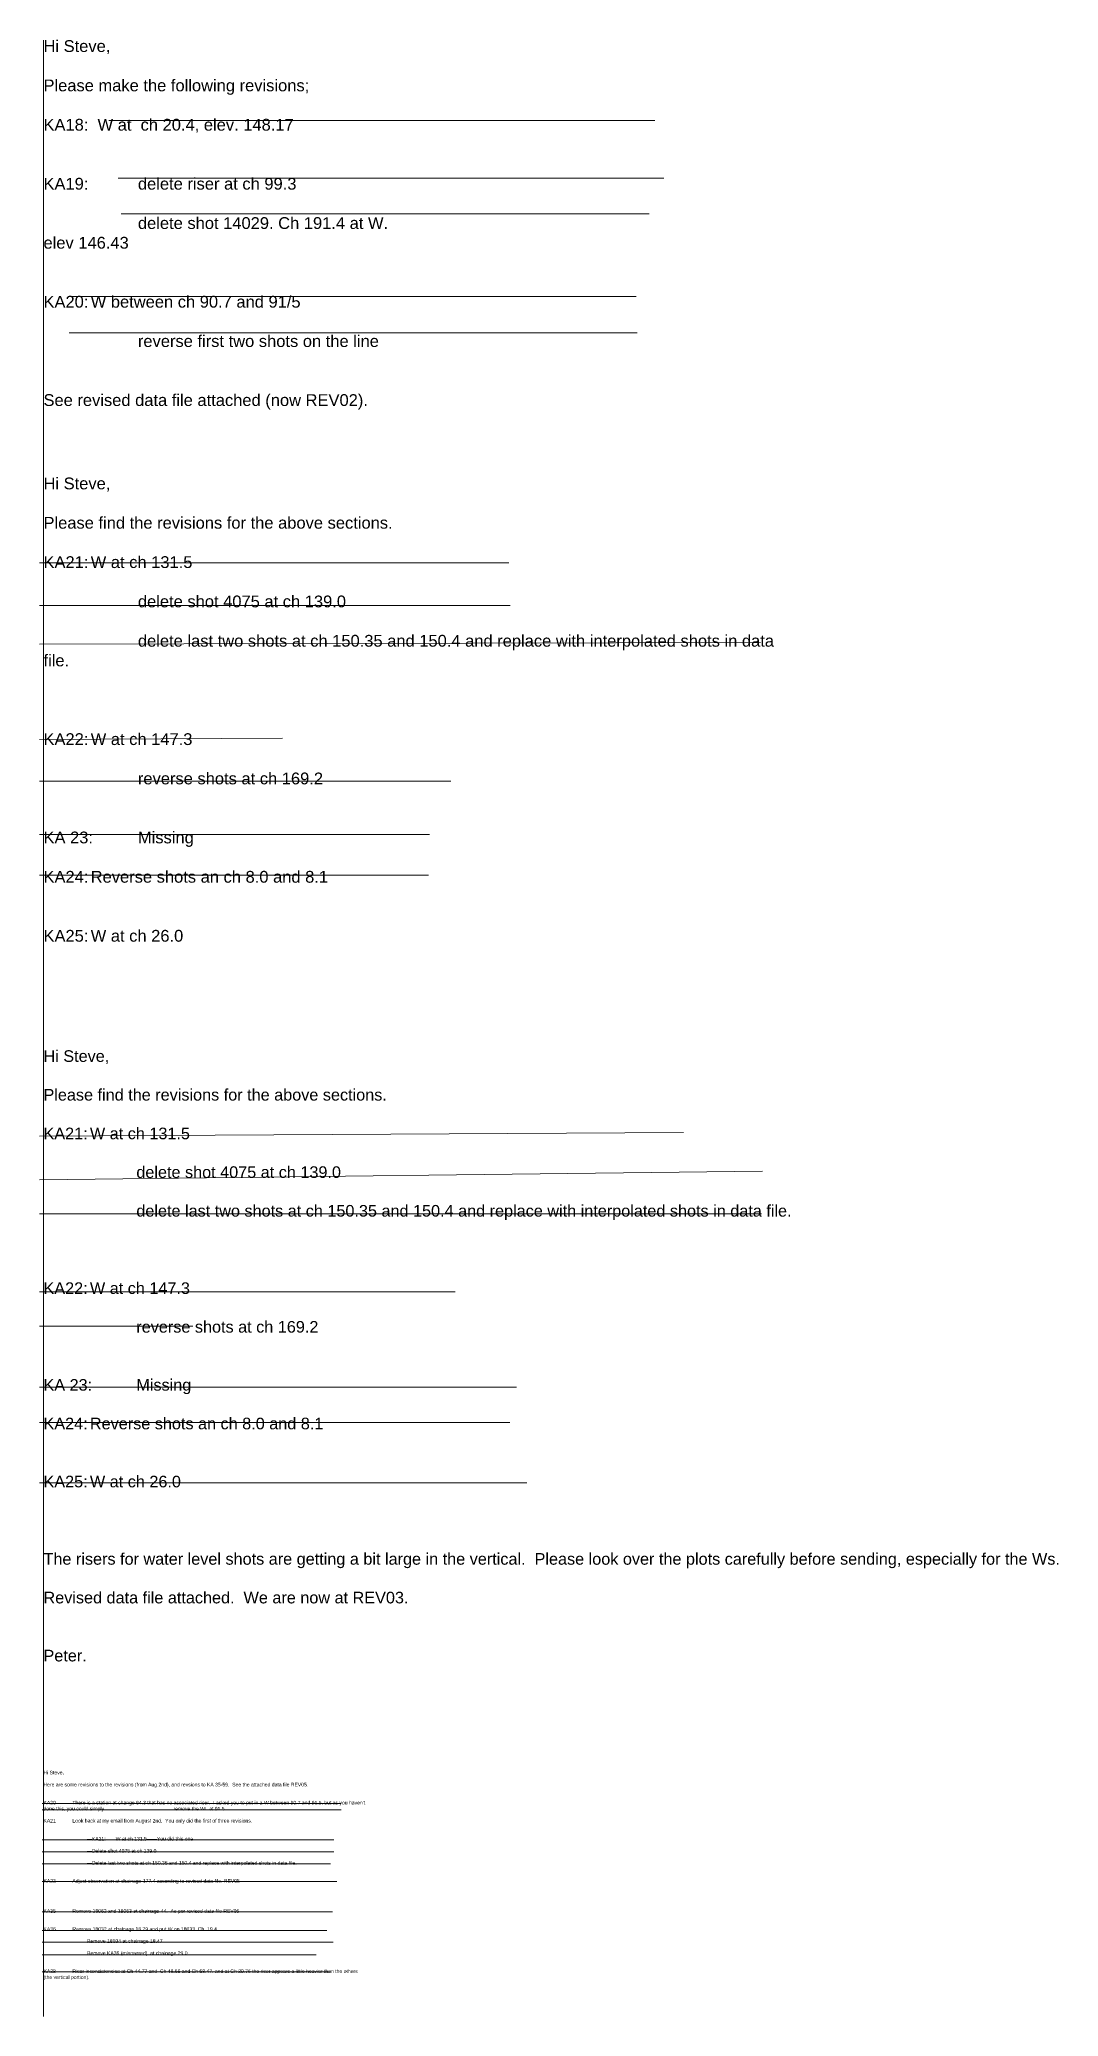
# Model space of a CAD drawing. Header units: millimetres. Extents: x -4102225 to 11595281, y -18031110 to 2286893.
# Drawn here: x 2962819 to 11595281, y -18031110 to -1274971 of the extents above; entities that cross this region are included whole.
import ezdxf

# ---------------------------------------------------------------- set-up
doc = ezdxf.new("R2010")
doc.units = ezdxf.units.MM
doc.layers.get('0').update_dxf_attribs({"lineweight": 0})
doc.styles.get("Standard").update_dxf_attribs({"font": 'arial.ttf'})

msp = doc.modelspace()

# ---------------------------------------------------------------- texts
at = {"attachment_point": 1}
for s, insert, char_height, width in [('Hi Steve,\\P\\PPlease make the following revisions;\\P\\PKA18:  W at  ch 20.4, elev. 148.17\\P\\P\\PKA19: ^Idelete riser at ch 99.3\\P\\P^I^Idelete shot 14029. Ch 191.4 at W. elev 146.43\\P\\P\\PKA20:^IW between ch 90.7 and 91/5\\P\\P^I^Ireverse first two shots on the line\\P\\P\\PSee revised data file attached (now REV02).\\P\\P\\P', (2996152, -1280294), 100000, 3013772.17), ('Hi Steve,\\P\\PPlease find the revisions for the above sections.\\P\\PKA21:^IW at ch 131.5\\P^I^I\\P^I^Idelete shot 4075 at ch 139.0\\P\\P^I^Idelete last two shots at ch 150.35 and 150.4 and replace with interpolated shots in data file.\\P\\P\\P\\PKA22:^IW at ch 147.3\\P\\P^I^Ireverse shots at ch 169.2\\P\\P\\PKA 23:^IMissing\\P\\PKA24:^IReverse shots an ch 8.0 and 8.1\\P\\P\\PKA25:^IW at ch 26.0', (2996152, -4987397), 100000, 5910583.22), ('Hi Steve,\\P\\PPlease find the revisions for the above sections.\\P\\PKA21:^IW at ch 131.5\\P^I^I\\P^I^Idelete shot 4075 at ch 139.0\\P\\P^I^Idelete last two shots at ch 150.35 and 150.4 and replace with interpolated shots in data file.\\P\\P\\P\\PKA22:^IW at ch 147.3\\P\\P^I^Ireverse shots at ch 169.2\\P\\P\\PKA 23:^IMissing\\P\\PKA24:^IReverse shots an ch 8.0 and 8.1\\P\\P\\PKA25:^IW at ch 26.0\\P\\P\\P\\PThe risers for water level shots are getting a bit large in the vertical.  Please look over the plots carefully before sending, especially for the Ws.\\P\\PRevised data file attached.  We are now at REV03.\\P\\P\\PPeter.', (2996152, -9841847), 98332.361, 9027454.01)]:
    msp.add_mtext(s, dxfattribs=dict(at, insert=insert, char_height=char_height, width=width))
at = {"linetype": 'Continuous', "lineweight": 0, "insert": (2996152, -15897549), "char_height": 30605.133, "width": 2721810.67, "attachment_point": 1}
msp.add_mtext('\\PHi Steve,\\P\\PHere are some revisions to the revisions (from Aug.2nd), and revsions to KA 35-59.  See the attached data file REV05.\\P^I^I\\P\\PKA20^I^IThere is a station at change 64.3 that has no associated riser.  I asked you to put in a W between 90.7 and 91.5, but as you haven’t done this, you could simply ^I^I^I^I^Iremove the WL at 91.5\\P\\PKA21^I^ILook back at my email from August 2nd.  You only did the first of three revisions.\\P\\P\\P^I^I^I—KA21:^IW at ch 131.5——You did this one\\P^I^I\\P^I^I^I—Delete shot 4075 at ch 139.0\\P\\P^I^I^I—Delete last two shots at ch 150.35 and 150.4 and replace with interpolated shots in data file.\\P\\P\\PKA23^I^IAdjust observation at chainage 177.4 according to revised data file. REV05\\P\\P\\P\\P\\PKA35^I^IRemove 18062 and 18063 at chainage 44.  As per revised data file REV05\\P\\P\\PKA36^I^IRemove 18032 at chainage 18.79 and put W on 18033. Ch. 19.4\\P^I^I^I\\P^I^I^IRemove 18034 at chainage 18.47\\P\\P^I^I^IRemove KA36 (misnamed)  at chainage 29.0\\P\\P\\PKA38^I^IRiser inconsistencies at Ch 44.77 and  Ch 48.66 and Ch 58.47. and at Ch 39.76 the riser appears a little heavier than the others (the vertical portion).', dxfattribs=at)

# ---------------------------------------------------------------- linework, layer by layer
at = {"linetype": 'Continuous', "lineweight": 0}
for p, q in [((2996152, -1280294), (2996152, -18031110)), ((2985950, -16225892), (5519021, -16225892)), ((2985950, -16278689), (5519021, -16278689)), ((2985950, -16532872), (5455460, -16532872)), ((2985950, -16635773), (5455460, -16635773)), ((2985950, -16736959), (5428002, -16736959)), ((2985950, -16886132), (5480388, -16886132)), ((2985950, -17144056), (5444928, -17144056)), ((2985950, -17303904), (5396943, -17303904)), ((2985950, -17402570), (5451326, -17402570)), ((2985950, -17507631), (5307372, -17507631)), ((2985950, -17651973), (5422535, -17651973))]:
    msp.add_line(p, q, dxfattribs=at)
for p, q in [((3550777, -1959782), (8176267, -1959782)), ((3628368, -2449636), (8251657, -2449636)), ((3654750, -2752826), (8126346, -2752826)), ((3231466, -3453645), (8016782, -3453645)), ((8026743, -3760943), (3212691, -3760943)), ((2962819, -5709261), (6939647, -5709261)), ((2962819, -6070620), (6949181, -6070620)), ((2962819, -6399281), (9071747, -6386537)), ((2962819, -7207070), (5020144, -7197233)), ((2962819, -7561241), (6447630, -7561241)), ((2962819, -8012932), (6265566, -8012932)), ((2962819, -8357973), (6259288, -8357973)), ((2963374, -11227066), (9078921, -11227066)), ((2963374, -11890095), (6485058, -11890095)), ((2963374, -12179624), (4260546, -12179624)), ((2963374, -12696515), (7004566, -12696515)), ((2963374, -12996983), (6947869, -12996983)), ((2963374, -13508702), (7091677, -13508702))]:
    msp.add_line(p, q)
at = {"color": 7}
for p, q in [((2963374, -10569465), (8418090, -10539014)), ((2963374, -10939798), (9087013, -10867565))]:
    msp.add_line(p, q, dxfattribs=at)

msp.set_redraw_order([(e.dxf.handle, doc.entitydb.next_handle()) for e in msp.query("TEXT MTEXT ATTDEF DIMENSION ARC_DIMENSION")])  # texts and dimensions are drawn at this point

doc.saveas('drawing.dxf')
